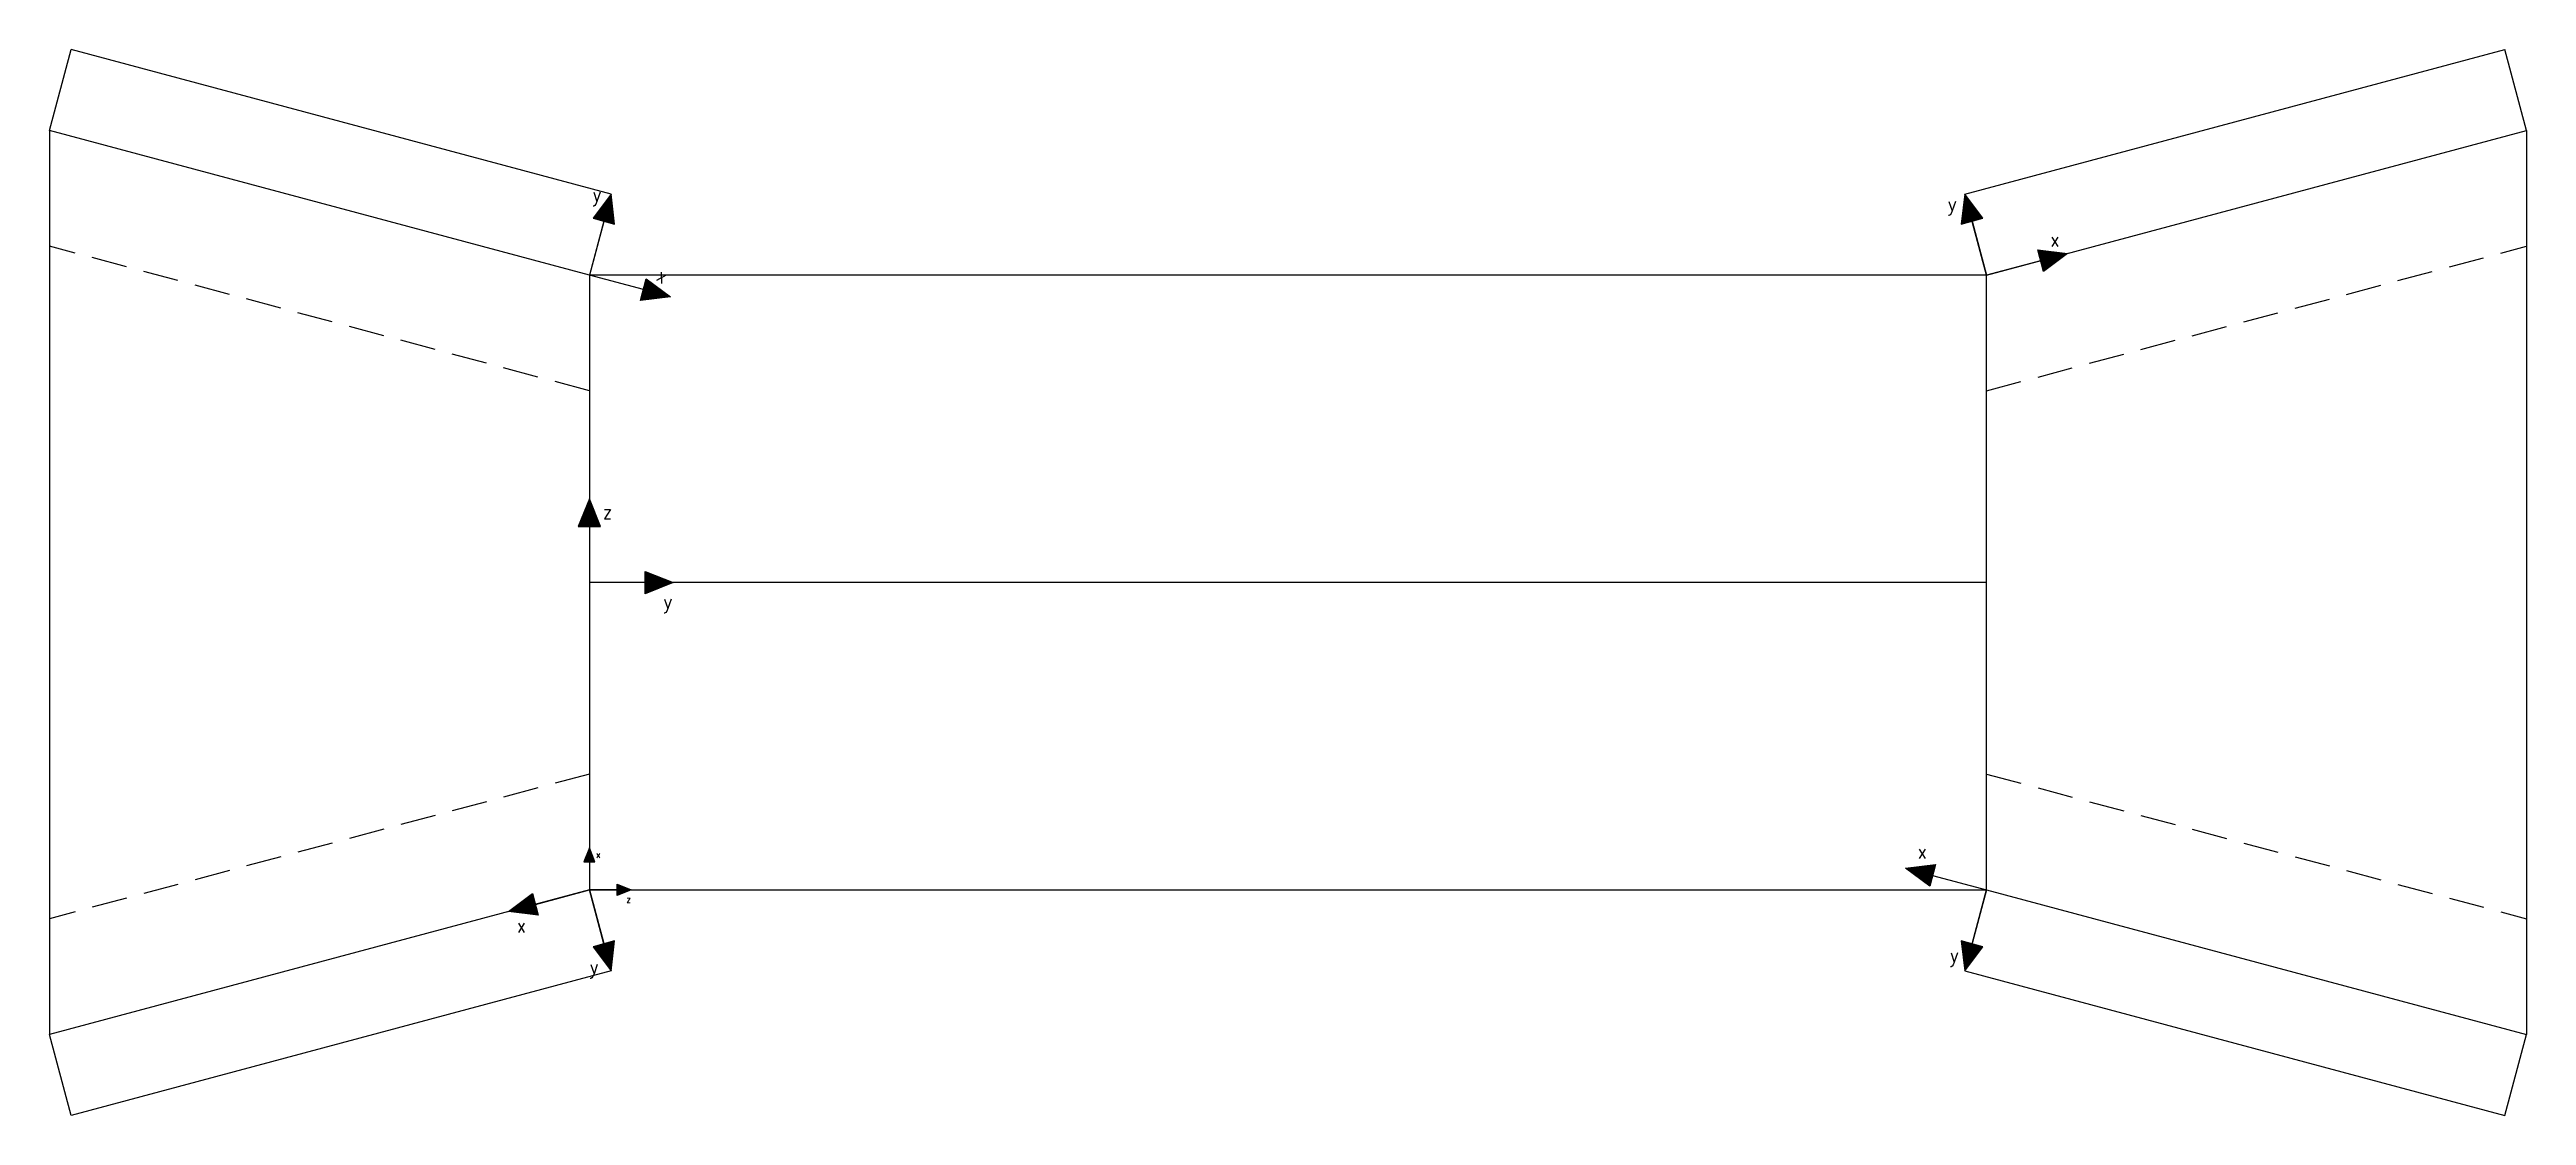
# Model space of a CAD drawing. Header units: millimetres. Extents: x 9422 to 64287, y -8120 to 6483.
# Drawn here: x 31900 to 36332, y 4575 to 6483 of the extents above; entities that cross this region are included whole.
import ezdxf
from ezdxf.enums import TextEntityAlignment as Align

# ---------------------------------------------------------------- set-up
doc = ezdxf.new("R2010")
doc.units = ezdxf.units.MM
doc.linetypes.add('DASHED', pattern=[19.05, 12.7, -6.35])
for name, color, linetype in [('04', 4, 'Continuous'), ('07', 7, 'Continuous'), ('Green_04_0.3mm', 106, 'Continuous')]:
    doc.layers.add(name, color=color, linetype=linetype)
doc.styles.add('Color', font='romans.shx', dxfattribs={"width": 0.9, "height": 100})

msp = doc.modelspace()

# ---------------------------------------------------------------- texts
at = {"layer": '07', "ltscale": 5, "style": 'Color', "width": 0.9}
for s, p in [('x', (32878.3, 5042.1)), ('z', (32932.7, 4961.9))]:
    msp.add_text(s, height=12.5, dxfattribs=at).set_placement(p, align=Align.MIDDLE_LEFT)
at = {"layer": 'Green_04_0.3mm', "ltscale": 5, "style": 'Color', "width": 0.9}
for s, p in [('y', (32872.1, 6222.9)), ('y', (35297.1, 6206.2)), ('x', (35480.1, 6142.8)), ('z', (32890.4, 5655.3)), ('y', (32999, 5494.9)), ('x', (35242.7, 5047.7)), ('x', (32736.4, 4915.3)), ('y', (32867, 4841.2)), ('y', (35300.8, 4862.2))]:
    msp.add_text(s, height=25, dxfattribs=at).set_placement(p, align=Align.MIDDLE_LEFT)
msp.add_text('x', height=25, rotation=330, dxfattribs=at).set_placement((32989.9, 6081.7), align=Align.MIDDLE_LEFT)

# ---------------------------------------------------------------- hatches: boundary and pattern name
at = {"layer": '07', "transparency": 33554559}
h = msp.add_hatch(color=256, dxfattribs=at)
h.dxf.hatch_style = 1
h.paths.add_polyline_path([(32876.3, 5028.8), (32866.3, 5053.8), (32856.3, 5028.8)])
h = msp.add_hatch(color=256, dxfattribs=at)
h.dxf.hatch_style = 1
h.paths.add_polyline_path([(32916.3, 4988.8), (32941.3, 4978.8), (32916.3, 4968.8)])
at = {"layer": 'Green_04_0.3mm', "transparency": 33554559}
h = msp.add_hatch(color=256, dxfattribs=at)
h.dxf.hatch_style = 1
h.paths.add_polyline_path([(32911.5, 6170.2), (32905.2, 6223.7), (32872.9, 6180.6)])
h = msp.add_hatch(color=256, dxfattribs=at)
h.dxf.hatch_style = 1
h.paths.add_polyline_path([(35359.8, 6180.6), (35327.5, 6223.7), (35321.1, 6170.2)])
h = msp.add_hatch(color=256, dxfattribs=at)
h.dxf.hatch_style = 1
h.paths.add_polyline_path([(35457.8, 6124), (35511.2, 6117.6), (35468.1, 6085.4)])
h = msp.add_hatch(color=256, dxfattribs=at)
h.dxf.hatch_style = 1
h.paths.add_polyline_path([(32968.1, 6072.3), (33011.2, 6040), (32957.8, 6033.6)])
h = msp.add_hatch(color=256, dxfattribs=at)
h.dxf.hatch_style = 1
h.paths.add_polyline_path([(32886.3, 5628.8), (32866.3, 5678.8), (32846.3, 5628.8)])
h = msp.add_hatch(color=256, dxfattribs=at)
h.dxf.hatch_style = 1
h.paths.add_polyline_path([(32966.3, 5548.8), (33016.3, 5528.8), (32966.3, 5508.8)])
h = msp.add_hatch(color=256, dxfattribs=at)
h.dxf.hatch_style = 1
h.paths.add_polyline_path([(35264.6, 4985.4), (35221.5, 5017.6), (35274.9, 5024)])
h = msp.add_hatch(color=256, dxfattribs=at)
h.dxf.hatch_style = 1
h.paths.add_polyline_path([(32774.9, 4933.6), (32721.5, 4940), (32764.6, 4972.3)])
h = msp.add_hatch(color=256, dxfattribs=at)
h.dxf.hatch_style = 1
h.paths.add_polyline_path([(32872.9, 4877.1), (32905.2, 4833.9), (32911.5, 4887.4)])
h = msp.add_hatch(color=256, dxfattribs=at)
h.dxf.hatch_style = 1
h.paths.add_polyline_path([(35321.1, 4887.4), (35327.5, 4833.9), (35359.8, 4877.1)])

# ---------------------------------------------------------------- linework, layer by layer
at = {"layer": '04'}
for p, q in [((31900.4, 6337.6), (31939.2, 6482.5)), ((32905.2, 6223.7), (31939.2, 6482.5)), ((35327.5, 6223.7), (36293.4, 6482.5)), ((36332.3, 6337.6), (36293.4, 6482.5)), ((32866.3, 6078.8), (31900.4, 6337.6)), ((31900.4, 6337.6), (31900.4, 4720)), ((35366.3, 6078.8), (36332.3, 6337.6)), ((36332.3, 6337.6), (36332.3, 4720)), ((32905.2, 6223.7), (32866.3, 6078.8)), ((35366.3, 6078.8), (35327.5, 6223.7)), ((35366.3, 5528.8), (32866.3, 5528.8)), ((32866.3, 4978.8), (31900.4, 4720)), ((32866.3, 4978.8), (32905.2, 4833.9)), ((35366.3, 4978.8), (35327.5, 4833.9)), ((35366.3, 4978.8), (36332.3, 4720)), ((32905.2, 4833.9), (31939.2, 4575.1)), ((35327.5, 4833.9), (36293.4, 4575.1)), ((31939.2, 4575.1), (31900.4, 4720)), ((36293.4, 4575.1), (36332.3, 4720))]:
    msp.add_line(p, q, dxfattribs=at)
msp.add_lwpolyline([(32866.3, 6078.8), (32866.3, 4978.8), (35366.3, 4978.8), (35366.3, 6078.8)], close=True, dxfattribs=at)
at = {"layer": '07', "linetype": 'DASHED', "ltscale": 5}
for p, q in [((32866.3, 5871.8), (31900.4, 6130.6)), ((35366.3, 5871.8), (36332.3, 6130.6)), ((32866.3, 5185.9), (31900.4, 4927.1)), ((35366.3, 5185.9), (36332.3, 4927.1))]:
    msp.add_line(p, q, dxfattribs=at)
at = {"layer": '07'}
for p in [(32866.3, 5028.8), (32916.3, 4978.8)]:
    msp.add_line(p, (32866.3, 4978.8), dxfattribs=at)
for points in [[(32876.3, 5028.8), (32866.3, 5053.8), (32856.3, 5028.8)], [(32916.3, 4988.8), (32941.3, 4978.8), (32916.3, 4968.8)]]:
    msp.add_lwpolyline(points, close=True, dxfattribs=at)
at = {"layer": 'Green_04_0.3mm'}
for p, q in [((32892.2, 6175.4), (32866.3, 6078.8)), ((35340.5, 6175.4), (35366.3, 6078.8)), ((32962.9, 6052.9), (32866.3, 6078.8)), ((35462.9, 6104.7), (35366.3, 6078.8)), ((32866.3, 5628.8), (32866.3, 5528.8)), ((32966.3, 5528.8), (32866.3, 5528.8)), ((32769.7, 4952.9), (32866.3, 4978.8)), ((32892.2, 4882.2), (32866.3, 4978.8)), ((35269.7, 5004.7), (35366.3, 4978.8)), ((35340.5, 4882.2), (35366.3, 4978.8))]:
    msp.add_line(p, q, dxfattribs=at)
for points in [[(32911.5, 6170.2), (32905.2, 6223.7), (32872.9, 6180.6)], [(35359.8, 6180.6), (35327.5, 6223.7), (35321.1, 6170.2)], [(35457.8, 6124), (35511.2, 6117.6), (35468.1, 6085.4)], [(32968.1, 6072.3), (33011.2, 6040), (32957.8, 6033.6)], [(32886.3, 5628.8), (32866.3, 5678.8), (32846.3, 5628.8)], [(32966.3, 5548.8), (33016.3, 5528.8), (32966.3, 5508.8)], [(35264.6, 4985.4), (35221.5, 5017.6), (35274.9, 5024)], [(32774.9, 4933.6), (32721.5, 4940), (32764.6, 4972.3)], [(32872.9, 4877.1), (32905.2, 4833.9), (32911.5, 4887.4)], [(35321.1, 4887.4), (35327.5, 4833.9), (35359.8, 4877.1)]]:
    msp.add_lwpolyline(points, close=True, dxfattribs=at)

msp.set_redraw_order([(e.dxf.handle, doc.entitydb.next_handle()) for e in msp.query("TEXT MTEXT ATTDEF DIMENSION ARC_DIMENSION")])  # texts and dimensions are drawn at this point

doc.saveas('drawing.dxf')
